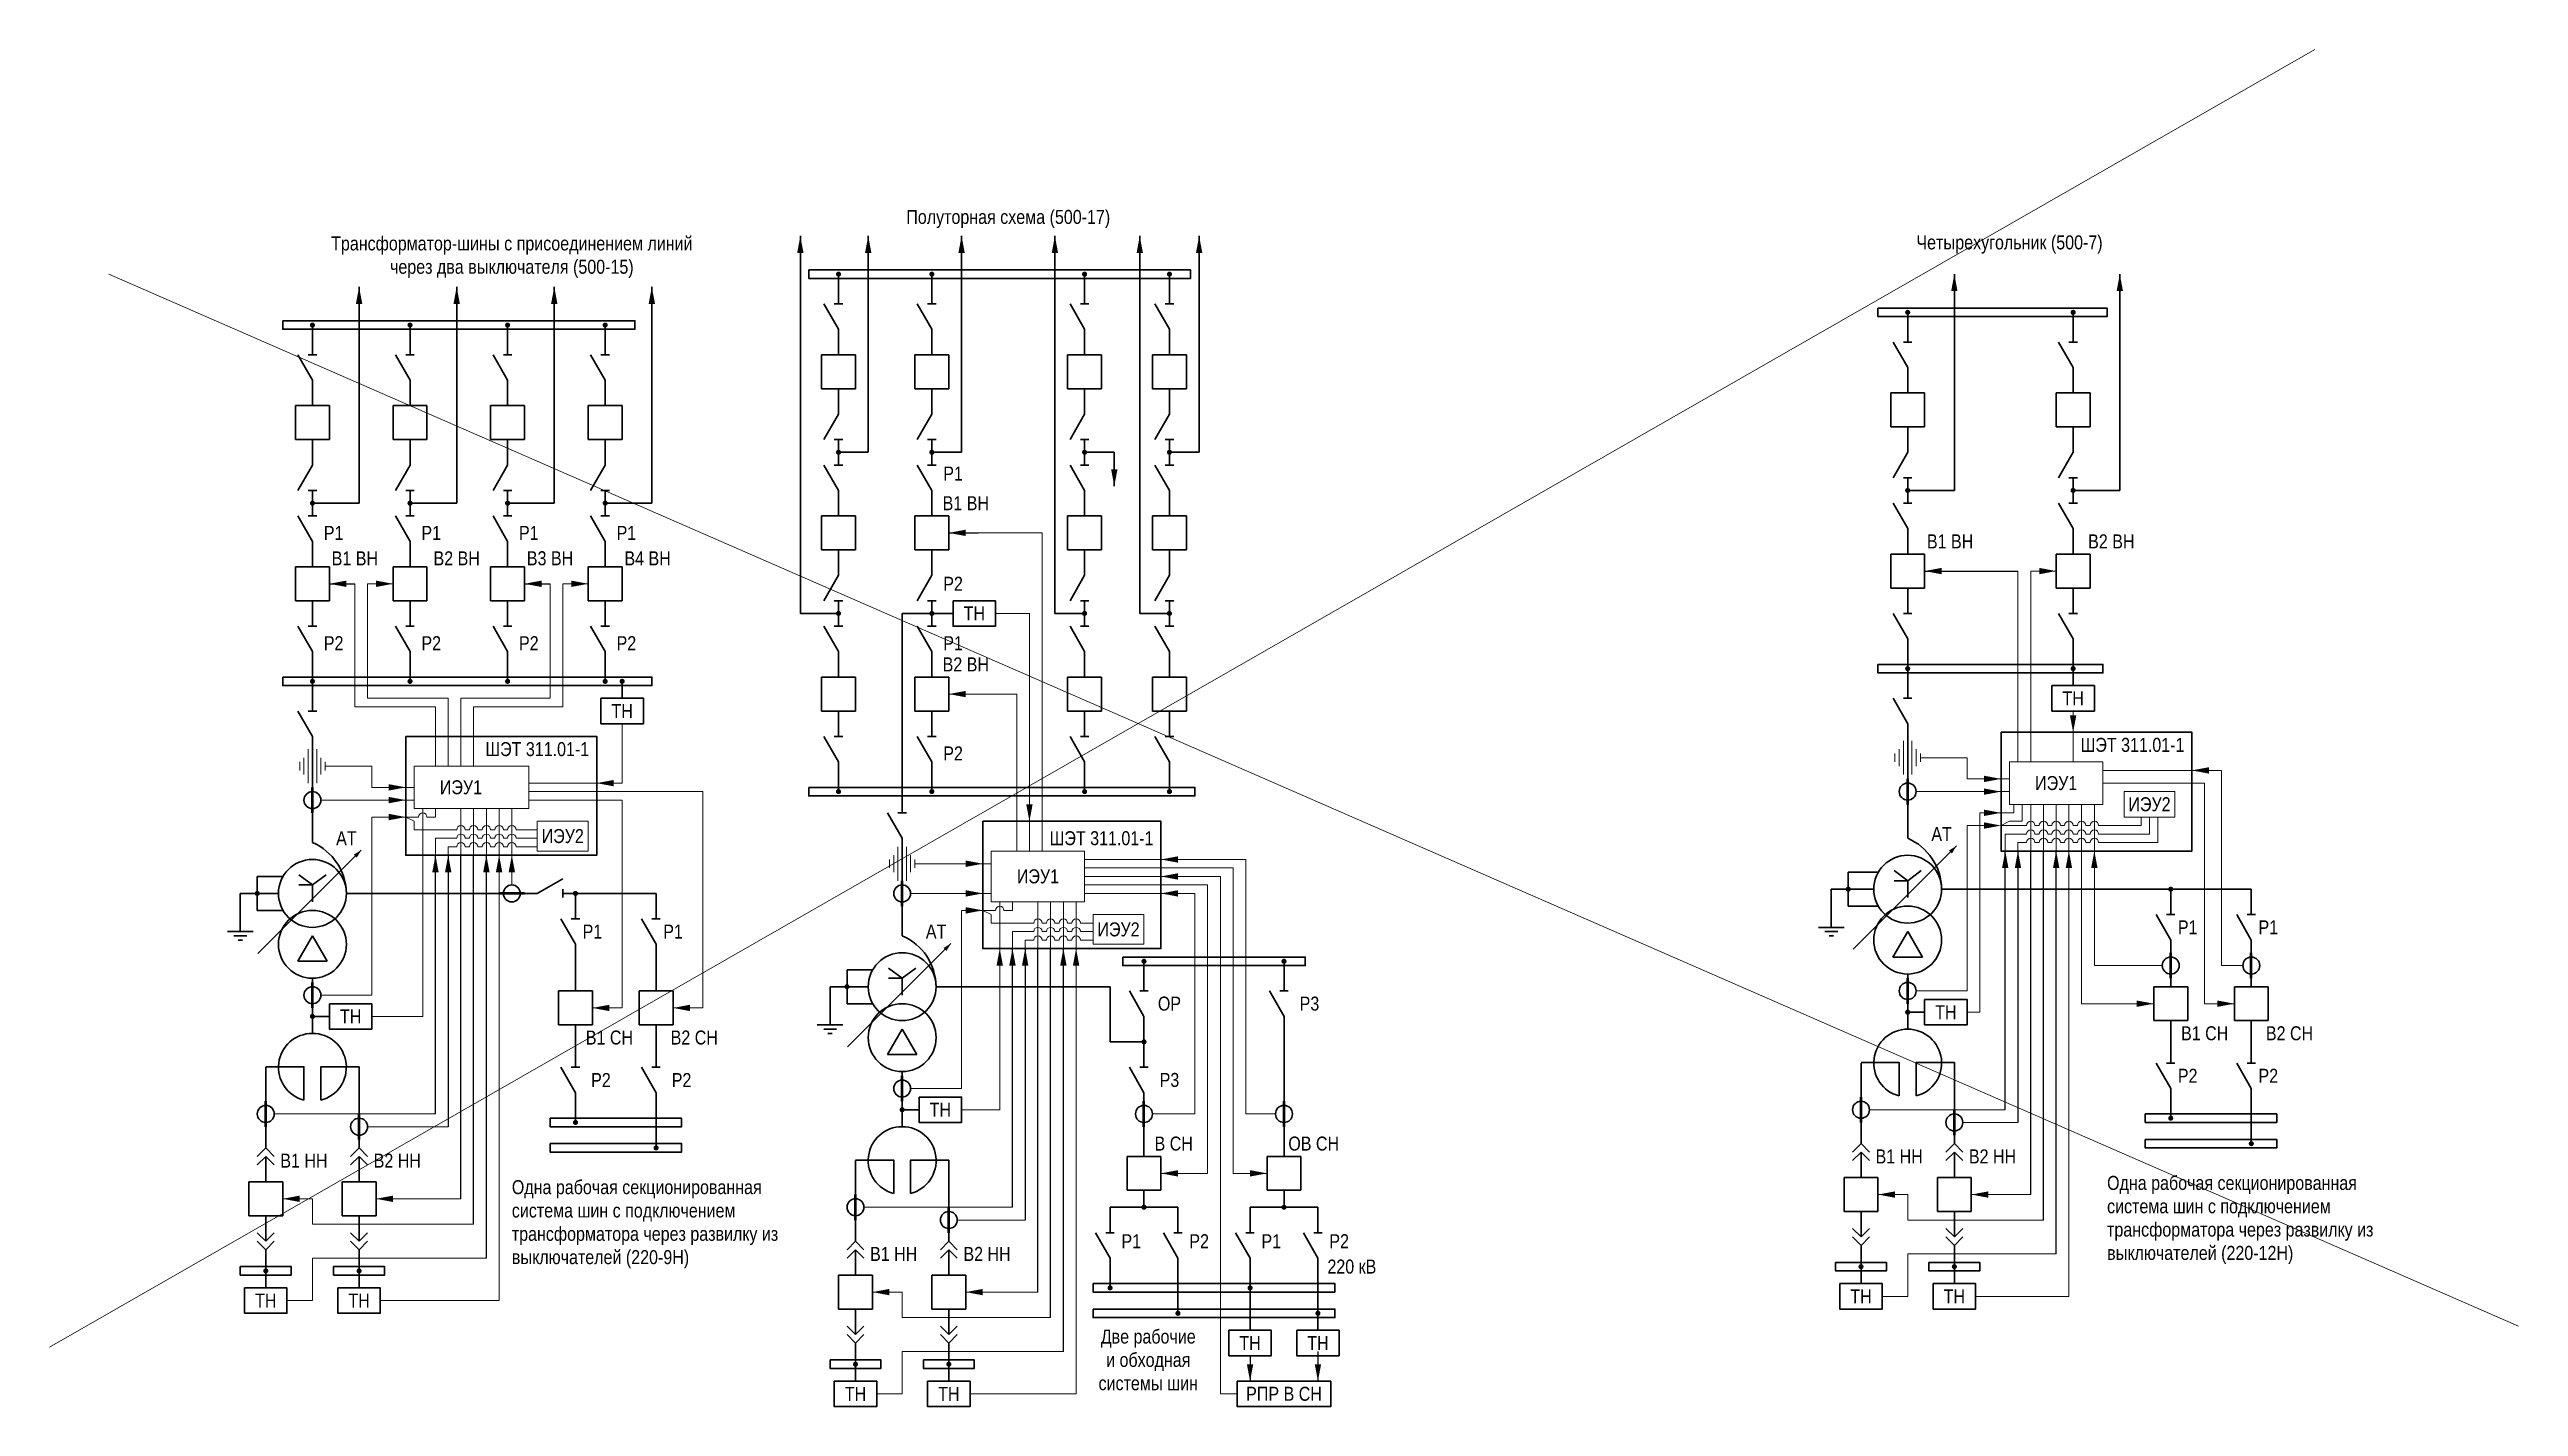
# Model space of a CAD drawing. Header units: millimetres. Extents: x 5769 to 10700, y 4225 to 6895.
# Drawn here: x 9221 to 9803, y 5566 to 5886 of the extents above; entities that cross this region are included whole.
import ezdxf
from ezdxf.enums import TextEntityAlignment as Align

# ---------------------------------------------------------------- set-up
doc = ezdxf.new("R2010")
doc.units = ezdxf.units.MM
doc.layers.add('Основная', color=7, linetype='Continuous', lineweight=30)
doc.layers.add('Тонкая', color=7, linetype='Continuous', lineweight=13)
doc.styles.add('Narrow', font='ARIALN.TTF')
doc.styles.add('Вывод', font='tahoma.ttf', dxfattribs={"height": 2.5})
doc.styles.add('Компонент', font='ARIALN.TTF', dxfattribs={"height": 3.5})

msp = doc.modelspace()

# ---------------------------------------------------------------- texts
at = {"layer": 'Основная', "char_height": 3.3, "style": 'Narrow'}
for s, insert, width, attachment_point in [('\\pt9.9;Полуторная схема (500-17)', (9447, 5846), 91.869, 5), ('\\pt9.9;Трансформатор-шины с присоединением линий через два выключателя (500-15)', (9330, 5837), 91.869, 5), ('\\pt9.9;Четырехугольник (500-7)', (9683, 5840), 91.869, 5), ('\\pi-9.9,l9.9,t9.9;Р1', (9434, 5786), 10, 5), ('\\pi-9.9,l9.9,t9.9;В1 ВН', (9437, 5779), 21.8485, 5), ('\\pi-9.9,l9.9,t9.9;Р1', (9288, 5772), 10, 5), ('\\pi-9.9,l9.9,t9.9;Р1', (9311, 5772), 10, 5), ('\\pi-9.9,l9.9,t9.9;Р1', (9334, 5772), 10, 5), ('\\pi-9.9,l9.9,t9.9;Р1', (9357, 5772), 10, 5), ('\\pi-9.9,l9.9,t9.9;В1 ВН', (9293, 5766), 21.8485, 5), ('\\pi-9.9,l9.9,t9.9;В2 ВН', (9317, 5766), 21.8485, 5), ('\\pi-9.9,l9.9,t9.9;В3 ВН', (9339, 5766), 21.8485, 5), ('\\pi-9.9,l9.9,t9.9;В4 ВН', (9362, 5766), 21.8485, 5), ('\\pi-9.9,l9.9,t9.9;В1 ВН', (9669, 5770), 21.8485, 5), ('\\pi-9.9,l9.9,t9.9;В2 ВН', (9707, 5770), 21.8485, 5), ('\\pi-9.9,l9.9,t9.9;Р2', (9434, 5760), 10, 5), ('ТН', (9439, 5753), 10, 5), ('\\pi-9.9,l9.9,t9.9;Р2', (9288, 5746), 10, 5), ('\\pi-9.9,l9.9,t9.9;Р2', (9311, 5746), 10, 5), ('\\pi-9.9,l9.9,t9.9;Р2', (9334, 5746), 10, 5), ('\\pi-9.9,l9.9,t9.9;Р2', (9357, 5746), 10, 5), ('\\pi-9.9,l9.9,t9.9;Р1', (9434, 5746), 10, 5), ('\\pi-9.9,l9.9,t9.9;В2 ВН', (9437, 5741), 21.8485, 5), ('ТН', (9698, 5733), 10, 5), ('ТН', (9356, 5730), 10, 5), ('ШЭТ 311.01-1', (9336, 5721), 29.7796, 5), ('\\pi-9.9,l9.9,t9.9;Р2', (9434, 5720), 10, 5), ('ШЭТ 311.01-1', (9712, 5722), 29.7796, 5), ('ИЭУ1', (9318, 5712), 22, 5), ('ИЭУ1', (9694, 5713), 22, 5), ('ИЭУ2', (9716, 5708), 12, 5), ('\\pi-9.9,l9.9,t9.9;AT', (9291, 5700), 10, 5), ('ИЭУ2', (9342, 5700.5), 12, 5), ('ШЭТ 311.01-1', (9469, 5700), 29.7796, 5), ('\\pi-9.9,l9.9,t9.9;AT', (9667, 5701), 10, 5), ('ИЭУ1', (9454, 5691), 22, 5), ('\\pi-9.9,l9.9,t9.9;Р1', (9725, 5679), 10, 5), ('\\pi-9.9,l9.9,t9.9;Р1', (9744, 5679), 10, 5), ('\\pi-9.9,l9.9,t9.9;Р1', (9349, 5678), 10, 5), ('\\pi-9.9,l9.9,t9.9;Р1', (9368, 5678), 10, 5), ('\\pi-9.9,l9.9,t9.9;AT', (9430, 5678), 10, 5), ('ИЭУ2', (9473, 5678.5), 12, 5), ('ТН', (9292, 5658), 10, 5), ('\\pi-9.9,l9.9,t9.9;ОР', (9485, 5661), 10, 5), ('\\pi-9.9,l9.9,t9.9;Р3', (9518, 5661), 10, 5), ('ТН', (9668, 5659), 10, 5), ('\\pi-9.9,l9.9,t9.9;В1 СН', (9353, 5653), 21.8485, 5), ('\\pi-9.9,l9.9,t9.9;В2 СН', (9373, 5653), 21.8485, 5), ('\\pi-9.9,l9.9,t9.9;В1 СН', (9729, 5654), 21.8485, 5), ('\\pi-9.9,l9.9,t9.9;В2 СН', (9749, 5654), 21.8485, 5), ('\\pi-9.9,l9.9,t9.9;Р2', (9725, 5644), 10, 5), ('\\pi-9.9,l9.9,t9.9;Р2', (9744, 5644), 10, 5), ('\\pi-9.9,l9.9,t9.9;Р2', (9351, 5643), 10, 5), ('\\pi-9.9,l9.9,t9.9;Р2', (9370, 5643), 10, 5), ('\\pi-9.9,l9.9,t9.9;Р3', (9485, 5643), 10, 5), ('ТН', (9431, 5636), 10, 5), ('\\pi-9.9,l9.9,t9.9;В СН', (9486, 5628), 10, 5), ('\\pi-9.9,l9.9,t9.9;ОВ СН', (9519, 5628), 18.4694, 5), ('\\pi-9.9,l9.9,t9.9;В1 НН', (9281, 5624), 21.8485, 5), ('\\pi-9.9,l9.9,t9.9;В2 НН', (9303, 5624), 21.8485, 5), ('\\pi-9.9,l9.9,t9.9;В1 НН', (9657, 5625), 21.8485, 5), ('\\pi-9.9,l9.9,t9.9;В2 НН', (9679, 5625), 21.8485, 5), ('\\pt9.9;Одна рабочая секционированная система шин с подключением трансформатора через развилку из выключателей (220-9Н)', (9330, 5609), 72.5506, 4), ('\\pt9.9;Одна рабочая секционированная система шин с подключением трансформатора через развилку из выключателей (220-12Н)', (9706, 5610), 72.5506, 4), ('\\pi-9.9,l9.9,t9.9;Р1', (9476, 5605), 10, 5), ('\\pi-9.9,l9.9,t9.9;Р2', (9492, 5605), 10, 5), ('\\pi-9.9,l9.9,t9.9;Р1', (9509, 5605), 10, 5), ('\\pi-9.9,l9.9,t9.9;Р2', (9525, 5605), 10, 5), ('\\pi-9.9,l9.9,t9.9;В1 НН', (9420, 5602), 21.8485, 5), ('\\pi-9.9,l9.9,t9.9;В2 НН', (9442, 5602), 21.8485, 5), ('\\pi-9.9,l9.9,t9.9;220 кВ', (9528, 5599), 53.3807, 5), ('ТН', (9648, 5592), 10, 5), ('ТН', (9670, 5592), 10, 5), ('ТН', (9272, 5591), 10, 5), ('ТН', (9294, 5591), 10, 5), ('\\pt9.9;Две рабочие и обходная системы шин', (9480, 5577), 24.3861, 5), ('ТН', (9504, 5581), 10, 5), ('ТН', (9520, 5581), 10, 5), ('ТН', (9411, 5569), 10, 5), ('ТН', (9433, 5569), 10, 5), ('\\pt9.9;РПР В СН', (9512, 5569), 36.6659, 5)]:
    msp.add_mtext(s, dxfattribs=dict(at, insert=insert, width=width, attachment_point=attachment_point))

# ---------------------------------------------------------------- blocks, each defined once
blk = doc.blocks.new('*U32')
at = {"color": 0}
blk.add_line((0, 0), (6, 3.43), dxfattribs=at)
blk = doc.blocks.new('*U23')
at = {"color": 0}
blk.add_line((0, -1), (0, 1), dxfattribs=at)
blk = doc.blocks.new('*U21')
at = {"color": 0}
for p, q in [((0, 3), (0, 9)), ((0, -9), (0, -3))]:
    blk.add_line(p, q, dxfattribs=at)
at = {"color": 0, "ltscale": 0.25, "rotation": 89.99999999999999}
for name, p in [('*U32', (0, -3)), ('*U23', (0, 3))]:
    blk.add_blockref(name, p, dxfattribs=at)
at = {"layer": 'Основная'}
for tag, height, style, p in [('В1', 2.5, 'Вывод', (2, 7)), ('ОУ', 3.5, 'Компонент', (-12, 0)), ('В2', 2.5, 'Вывод', (2, -7))]:
    blk.add_attdef(tag, text='', height=height, dxfattribs=dict(at, style=style)).set_placement(p, align=Align.MIDDLE_CENTER)
blk = doc.blocks.new('*U29')
at = {"color": 0}
for p, q in [((0, 0), (-8, 0)), ((-8, -8), (-8, 0)), ((0, -8), (0, 0)), ((0, -8), (-8, -8))]:
    blk.add_line(p, q, dxfattribs=at)
at = {"layer": 'Основная', "style": 'Компонент'}
blk.add_attdef('ОУ', text='', height=3.5, dxfattribs=at).set_placement((-15, -3), align=Align.MIDDLE_CENTER)
blk = doc.blocks.new('*U35')
at = {"color": 0}
for p, q in [((0, 9), (0, 3)), ((0, -3), (0, -9))]:
    blk.add_line(p, q, dxfattribs=at)
at = {"color": 0, "ltscale": 0.25, "xscale": -1, "rotation": 90}
for name, p in [('*U32', (0, 3)), ('*U23', (0, -3))]:
    blk.add_blockref(name, p, dxfattribs=at)
at = {"layer": 'Основная'}
for tag, height, style, p in [('В2', 2.5, 'Вывод', (2, 7)), ('ОУ', 3.5, 'Компонент', (-12, 0)), ('В1', 2.5, 'Вывод', (2, -7))]:
    blk.add_attdef(tag, text='', height=height, dxfattribs=dict(at, style=style)).set_placement(p, align=Align.MIDDLE_CENTER)
blk = doc.blocks.new('*U41')
at = {"ltscale": 0.25}
blk.add_circle((0, 0), 2, dxfattribs=at)
at = {"layer": 'Основная', "color": 0, "lineweight": 50}
blk.add_line((0, -3), (0, 3), dxfattribs=at)
at = {"layer": 'Основная', "style": 'Компонент'}
blk.add_attdef('ОУ', text='', height=3.5, dxfattribs=at).set_placement((-6, 0), align=Align.MIDDLE_CENTER)
blk = doc.blocks.new('*U14')
at = {"ltscale": 0.25}
for p, q in [((-3.46, -4), (0, 2)), ((0, 2), (3.46, -4)), ((-3.46, -4), (3.46, -4))]:
    blk.add_line(p, q, dxfattribs=at)
blk.add_circle((0, 0), 8, dxfattribs=at)
at = {"layer": 'Основная', "style": 'Компонент'}
blk.add_attdef('ОУ', text='', height=3.5, dxfattribs=at).set_placement((17, 0), align=Align.MIDDLE_CENTER)
blk = doc.blocks.new('*U15')
at = {"ltscale": 0.25}
for p, q in [((0, 0), (-20, 0)), ((14.44, 0), (0, 0))]:
    blk.add_line(p, q, dxfattribs=at)
blk.add_lwpolyline([(-18, 0, 1, 0, 0), (-20, 0, 0, 0, 0)], format="xyseb", dxfattribs=at)
at = {"layer": 'Основная', "style": 'Вывод'}
blk.add_attdef('ОС', text='', height=2.5, dxfattribs=at).set_placement((3, 2), align=Align.MIDDLE_CENTER)
blk = doc.blocks.new('*U68')
at = {"ltscale": 0.25}
for q in [(-3.2, 4.4), (3.2, 4.4), (0, -2), (3.21, 2)]:
    blk.add_line((0, 2), q, dxfattribs=at)
blk.add_circle((0, 0), 8, dxfattribs=at)
blk.add_arc((5.23, -0.15), 13.23, 113.28026, 179.33961, dxfattribs=at)
at = {"layer": 'Основная', "style": 'Компонент'}
blk.add_attdef('ОУ', text='', height=3.5, dxfattribs=at).set_placement((-17, 0), align=Align.MIDDLE_CENTER)
blk = doc.blocks.new('*U50')
at = {"color": 0}
for p, q in [((-3, 0), (3, 0)), ((0, 3), (0, 0)), ((-1.5, -1), (1.5, -1)), ((-0.5, -2), (0.5, -2))]:
    blk.add_line(p, q, dxfattribs=at)
blk = doc.blocks.new('*U72')
at = {"layer": 'Основная', "ltscale": 0.25}
for p, q in [((2, 2), (0, 0)), ((0, 0), (2, -2))]:
    blk.add_line(p, q, dxfattribs=at)
blk = doc.blocks.new('*U40')
at = {"color": 0}
for p, q in [((0, 6), (0, 2)), ((0, 0), (0, -6))]:
    blk.add_line(p, q, dxfattribs=at)
at = {"color": 0, "ltscale": 0.25, "xscale": -1, "rotation": 90}
for p in [(0, 2), (0, 0)]:
    blk.add_blockref('*U72', p, dxfattribs=at)
at = {"layer": 'Основная'}
for tag, height, style, p in [('ОУ2', 3.5, 'Компонент', (-5, 6)), ('В2', 2.5, 'Вывод', (3, 6)), ('ОУ1', 3.5, 'Компонент', (-5, -6)), ('В1', 2.5, 'Вывод', (3, -6))]:
    blk.add_attdef(tag, text='', height=height, dxfattribs=dict(at, style=style)).set_placement(p, align=Align.MIDDLE_CENTER)
blk = doc.blocks.new('*U42')
at = {"color": 0}
for p, q in [((0, 0), (0, 6)), ((0, -6), (0, -2))]:
    blk.add_line(p, q, dxfattribs=at)
at = {"color": 0, "ltscale": 0.25, "rotation": 89.99999999999999}
for p in [(0, 0), (0, -2)]:
    blk.add_blockref('*U72', p, dxfattribs=at)
at = {"layer": 'Основная'}
for tag, height, style, p in [('ОУ1', 3.5, 'Компонент', (-5, 6)), ('В1', 2.5, 'Вывод', (3, 6)), ('ОУ2', 3.5, 'Компонент', (-5, -6)), ('В2', 2.5, 'Вывод', (3, -6))]:
    blk.add_attdef(tag, text='', height=height, dxfattribs=dict(at, style=style)).set_placement(p, align=Align.MIDDLE_CENTER)
blk = doc.blocks.new('*U69')
at = {"color": 0}
for p, q in [((0, 3), (0, 9)), ((0, -9), (0, -3))]:
    blk.add_line(p, q, dxfattribs=at)
at = {"color": 0, "ltscale": 0.25, "rotation": 89.99999999999999}
for name, p in [('*U32', (0, -3)), ('*U23', (0, 3))]:
    blk.add_blockref(name, p, dxfattribs=at)
at = {"layer": 'Основная'}
for tag, height, style, p in [('В1', 2.5, 'Вывод', (2, 7)), ('ОУ', 3.5, 'Компонент', (-13, -1)), ('В2', 2.5, 'Вывод', (2, -7))]:
    blk.add_attdef(tag, text='', height=height, dxfattribs=dict(at, style=style)).set_placement(p, align=Align.MIDDLE_CENTER)
blk = doc.blocks.new('*U51')
at = {"ltscale": 0.25}
blk.add_circle((0, 0), 2, dxfattribs=at)
at = {"layer": 'Основная', "color": 0, "lineweight": 50}
blk.add_line((3, 0), (-3, 0), dxfattribs=at)
at = {"layer": 'Основная', "style": 'Компонент'}
blk.add_attdef('ОУ', text='', height=3.5, dxfattribs=at).set_placement((0, -6), align=Align.MIDDLE_CENTER)

# ---------------------------------------------------------------- linework, layer by layer
for p, q in [((9433, 5772), (9440, 5772)), ((9663, 5763), (9685, 5763)), ((9287, 5760), (9293, 5760)), ((9333, 5760), (9339, 5760)), ((9312, 5635), (9312, 5696)), ((9315, 5696), (9315, 5632)), ((9318, 5615), (9318, 5696)), ((9321, 5609), (9321, 5696)), ((9324, 5601), (9324, 5696)), ((9682, 5636), (9682, 5697)), ((9685, 5697), (9685, 5633)), ((9688, 5616), (9688, 5697)), ((9691, 5610), (9691, 5697)), ((9694, 5602), (9694, 5697)), ((9448, 5613), (9448, 5674)), ((9451, 5674), (9451, 5610)), ((9454, 5593), (9454, 5674)), ((9457, 5587), (9457, 5674)), ((9460, 5579), (9460, 5674)), ((9504, 5578), (9504, 5573)), ((9504, 5577), (9504, 5572)), ((9520, 5579), (9520, 5572))]:
    msp.add_line(p, q)
at = {"layer": 'Основная'}
for p, q in [((9398, 5753), (9398, 5842)), ((9414, 5791), (9414, 5842)), ((9436, 5791), (9436, 5842)), ((9458, 5753), (9458, 5842)), ((9478, 5753), (9478, 5842)), ((9492, 5791), (9492, 5842)), ((9407, 5832), (9407, 5833)), ((9429, 5832), (9429, 5833)), ((9465, 5832), (9465, 5833)), ((9485, 5832), (9485, 5833)), ((9670, 5782), (9670, 5833)), ((9709, 5782), (9709, 5833)), ((9294, 5779), (9294, 5830)), ((9317, 5779), (9317, 5830)), ((9340, 5779), (9340, 5830)), ((9363, 5779), (9363, 5830)), ((9283, 5820), (9283, 5821)), ((9306, 5820), (9306, 5821)), ((9329, 5820), (9329, 5821)), ((9352, 5820), (9352, 5821)), ((9407, 5820), (9407, 5817)), ((9429, 5820), (9429, 5817)), ((9465, 5820), (9465, 5817)), ((9485, 5820), (9485, 5817)), ((9659, 5823), (9659, 5824)), ((9698, 5823), (9698, 5824)), ((9659, 5811), (9659, 5808)), ((9698, 5811), (9698, 5808)), ((9283, 5808), (9283, 5805)), ((9306, 5808), (9306, 5805)), ((9329, 5808), (9329, 5805)), ((9352, 5808), (9352, 5805)), ((9407, 5791), (9414, 5791)), ((9429, 5791), (9436, 5791)), ((9465, 5791), (9472, 5791)), ((9472, 5791), (9472, 5783)), ((9485, 5791), (9492, 5791)), ((9407, 5782), (9407, 5779)), ((9429, 5782), (9429, 5779)), ((9465, 5782), (9465, 5779)), ((9485, 5782), (9485, 5779)), ((9659, 5782), (9670, 5782)), ((9698, 5782), (9709, 5782)), ((9283, 5779), (9294, 5779)), ((9306, 5779), (9317, 5779)), ((9329, 5779), (9340, 5779)), ((9352, 5779), (9363, 5779)), ((9659, 5753), (9659, 5757)), ((9698, 5753), (9698, 5757)), ((9283, 5750), (9283, 5754)), ((9306, 5750), (9306, 5754)), ((9329, 5750), (9329, 5754)), ((9352, 5750), (9352, 5754)), ((9407, 5753), (9398, 5753)), ((9422, 5753), (9422, 5710)), ((9422, 5753), (9429, 5753)), ((9434, 5753), (9429, 5753)), ((9465, 5753), (9458, 5753)), ((9485, 5753), (9478, 5753)), ((9659, 5739), (9659, 5741)), ((9659, 5739), (9659, 5733)), ((9659, 5739), (9659, 5733)), ((9698, 5741), (9698, 5740)), ((9698, 5739), (9698, 5740)), ((9698, 5739), (9698, 5736)), ((9283, 5736), (9283, 5738)), ((9283, 5736), (9283, 5730)), ((9306, 5738), (9306, 5737)), ((9329, 5738), (9329, 5737)), ((9352, 5738), (9352, 5737)), ((9356, 5736), (9356, 5737)), ((9356, 5736), (9356, 5733)), ((9407, 5724), (9407, 5728)), ((9429, 5724), (9429, 5728)), ((9465, 5724), (9465, 5728)), ((9485, 5724), (9485, 5728)), ((9659, 5727), (9659, 5701)), ((9283, 5718), (9283, 5703)), ((9659, 5719), (9659, 5704)), ((9407, 5712), (9407, 5711)), ((9422, 5710), (9422, 5706)), ((9429, 5712), (9429, 5711)), ((9465, 5712), (9465, 5711)), ((9485, 5712), (9485, 5711)), ((9659, 5704), (9659, 5700)), ((9283, 5703), (9283, 5699)), ((9422, 5700), (9422, 5681)), ((9364, 5687), (9345, 5687)), ((9740, 5688), (9721, 5688)), ((9422, 5681), (9422, 5677)), ((9721, 5675), (9721, 5665)), ((9740, 5675), (9740, 5665)), ((9345, 5674), (9345, 5664)), ((9364, 5674), (9364, 5664)), ((9479, 5670), (9479, 5671)), ((9512, 5670), (9512, 5671)), ((9283, 5667), (9283, 5654)), ((9471, 5665), (9471, 5652)), ((9659, 5668), (9659, 5655)), ((9287, 5658), (9283, 5658)), ((9663, 5659), (9659, 5659)), ((9345, 5652), (9345, 5656)), ((9364, 5652), (9364, 5656)), ((9479, 5652), (9471, 5652)), ((9512, 5652), (9512, 5634)), ((9721, 5653), (9721, 5657)), ((9740, 5653), (9740, 5657)), ((9272, 5646), (9272, 5633)), ((9648, 5647), (9648, 5634)), ((9272, 5630.5), (9272, 5643)), ((9422, 5645), (9422, 5632)), ((9648, 5631.5), (9648, 5644)), ((9345, 5634), (9345, 5633)), ((9364, 5628), (9364, 5634)), ((9426, 5636), (9422, 5636)), ((9479, 5634), (9479, 5625)), ((9512, 5634), (9512, 5625)), ((9721, 5635), (9721, 5634)), ((9740, 5629), (9740, 5635)), ((9364, 5628), (9364, 5627)), ((9740, 5629), (9740, 5628)), ((9411, 5624), (9411, 5611)), ((9411, 5608.5), (9411, 5621)), ((9479, 5617), (9479, 5613)), ((9512, 5617), (9512, 5613)), ((9471, 5613), (9479, 5613)), ((9479, 5613), (9487, 5613)), ((9504, 5613), (9512, 5613)), ((9512, 5613), (9520, 5613)), ((9272, 5597), (9272, 5599)), ((9294, 5597), (9294, 5599)), ((9648, 5600), (9648, 5598)), ((9670, 5600), (9670, 5598)), ((9272, 5594), (9272, 5597)), ((9294, 5594), (9294, 5597)), ((9471, 5595), (9471, 5594)), ((9487, 5595), (9487, 5589)), ((9504, 5595), (9504, 5594)), ((9504, 5587), (9504, 5594)), ((9520, 5595), (9520, 5589)), ((9648, 5595), (9648, 5598)), ((9670, 5595), (9670, 5598)), ((9487, 5589), (9487, 5588)), ((9520, 5589), (9520, 5588)), ((9520, 5588), (9520, 5584)), ((9504, 5587), (9504, 5584)), ((9411, 5577), (9411, 5575)), ((9433, 5577), (9433, 5575)), ((9411, 5572), (9411, 5575)), ((9433, 5572), (9433, 5575))]:
    msp.add_line(p, q, dxfattribs=at)
for points in [[(9400, 5834), (9490, 5834), (9490, 5832), (9400, 5832)], [(9276, 5822), (9359, 5822), (9359, 5820), (9276, 5820)], [(9652, 5825), (9706, 5825), (9706, 5823), (9652, 5823)], [(9434, 5756), (9444, 5756), (9444, 5750), (9434, 5750)], [(9652, 5741), (9705, 5741), (9705, 5739), (9652, 5739)], [(9276, 5738), (9363, 5738), (9363, 5736), (9276, 5736)], [(9351, 5733), (9361, 5733), (9361, 5727), (9351, 5727)], [(9693, 5736), (9703, 5736), (9703, 5730), (9693, 5730)], [(9305, 5724), (9350, 5724), (9350, 5696), (9305, 5696)], [(9681, 5725), (9726, 5725), (9726, 5697), (9681, 5697)], [(9400, 5712), (9491, 5712), (9491, 5710), (9400, 5710)], [(9441, 5704), (9483, 5704), (9483, 5674), (9441, 5674)], [(9474, 5672), (9517, 5672), (9517, 5670), (9474, 5670)], [(9287, 5661), (9297, 5661), (9297, 5655), (9287, 5655)], [(9663, 5662), (9673, 5662), (9673, 5656), (9663, 5656)], [(9339, 5634), (9370, 5634), (9370, 5632), (9339, 5632)], [(9426, 5639), (9436, 5639), (9436, 5633), (9426, 5633)], [(9715, 5635), (9746, 5635), (9746, 5633), (9715, 5633)], [(9339, 5628), (9370, 5628), (9370, 5626), (9339, 5626)], [(9715, 5629), (9746, 5629), (9746, 5627), (9715, 5627)], [(9266, 5599), (9278, 5599), (9278, 5597), (9266, 5597)], [(9288, 5599), (9300, 5599), (9300, 5597), (9288, 5597)], [(9642, 5600), (9654, 5600), (9654, 5598), (9642, 5598)], [(9664, 5600), (9676, 5600), (9676, 5598), (9664, 5598)], [(9267, 5594), (9277, 5594), (9277, 5588), (9267, 5588)], [(9289, 5594), (9299, 5594), (9299, 5588), (9289, 5588)], [(9467, 5595), (9524, 5595), (9524, 5593), (9467, 5593)], [(9643, 5595), (9653, 5595), (9653, 5589), (9643, 5589)], [(9665, 5595), (9675, 5595), (9675, 5589), (9665, 5589)], [(9467, 5589), (9524, 5589), (9524, 5587), (9467, 5587)], [(9499, 5584), (9509, 5584), (9509, 5578), (9499, 5578)], [(9515, 5584), (9525, 5584), (9525, 5578), (9515, 5578)], [(9405, 5577), (9417, 5577), (9417, 5575), (9405, 5575)], [(9427, 5577), (9439, 5577), (9439, 5575), (9427, 5575)], [(9406, 5572), (9416, 5572), (9416, 5566), (9406, 5566)], [(9428, 5572), (9438, 5572), (9438, 5566), (9428, 5566)], [(9501, 5572), (9523, 5572), (9523, 5566), (9501, 5566)]]:
    msp.add_lwpolyline(points, close=True, dxfattribs=at)
at = {"layer": 'Основная', "ltscale": 0.25, "const_width": 0.6}
for points in [[(9406.7, 5833, 1), (9407.3, 5833, 1)], [(9428.7, 5833, 1), (9429.3, 5833, 1)], [(9464.7, 5833, 1), (9465.3, 5833, 1)], [(9484.7, 5833, 1), (9485.3, 5833, 1)], [(9282.7, 5821, 1), (9283.3, 5821, 1)], [(9305.7, 5821, 1), (9306.3, 5821, 1)], [(9328.7, 5821, 1), (9329.3, 5821, 1)], [(9351.7, 5821, 1), (9352.3, 5821, 1)], [(9658.7, 5824, 1), (9659.3, 5824, 1)], [(9697.7, 5824, 1), (9698.3, 5824, 1)], [(9407.3, 5791.01, 1), (9406.7, 5791.01, 1)], [(9429.3, 5791.01, 1), (9428.7, 5791.01, 1)], [(9465.3, 5791.01, 1), (9464.7, 5791.01, 1)], [(9485.3, 5791.01, 1), (9484.7, 5791.01, 1)], [(9283.3, 5779.01, 1), (9282.7, 5779.01, 1)], [(9306.3, 5779.01, 1), (9305.7, 5779.01, 1)], [(9329.3, 5779.01, 1), (9328.7, 5779.01, 1)], [(9352.3, 5779.01, 1), (9351.7, 5779.01, 1)], [(9659.3, 5782.01, 1), (9658.7, 5782.01, 1)], [(9698.3, 5782.01, 1), (9697.7, 5782.01, 1)], [(9407.3, 5753.01, 1), (9406.7, 5753.01, 1)], [(9429.3, 5753.01, 1), (9428.7, 5753.01, 1)], [(9465.3, 5753.01, 1), (9464.7, 5753.01, 1)], [(9485.3, 5753.01, 1), (9484.7, 5753.01, 1)], [(9658.7, 5740, 1), (9659.3, 5740, 1)], [(9697.7, 5740, 1), (9698.3, 5740, 1)], [(9282.7, 5737, 1), (9283.3, 5737, 1)], [(9305.7, 5737, 1), (9306.3, 5737, 1)], [(9328.7, 5737, 1), (9329.3, 5737, 1)], [(9351.7, 5737, 1), (9352.3, 5737, 1)], [(9355.7, 5737, 1), (9356.3, 5737, 1)], [(9406.7, 5711, 1), (9407.3, 5711, 1)], [(9428.7, 5711, 1), (9429.3, 5711, 1)], [(9464.7, 5711, 1), (9465.3, 5711, 1)], [(9484.7, 5711, 1), (9485.3, 5711, 1)], [(9269.7, 5687, 1), (9270.3, 5687, 1)], [(9344.7, 5687, 1), (9345.3, 5687, 1)], [(9644.7, 5688, 1), (9645.3, 5688, 1)], [(9720.7, 5688, 1), (9721.3, 5688, 1)], [(9478.7, 5671, 1), (9479.3, 5671, 1)], [(9511.7, 5671, 1), (9512.3, 5671, 1)], [(9408.7, 5665, 1), (9409.3, 5665, 1)], [(9282.7, 5658, 1), (9283.3, 5658, 1)], [(9658.7, 5659, 1), (9659.3, 5659, 1)], [(9479.3, 5652.01, 1), (9478.7, 5652.01, 1)], [(9421.7, 5636, 1), (9422.3, 5636, 1)], [(9720.7, 5634, 1), (9721.3, 5634, 1)], [(9344.7, 5633, 1), (9345.3, 5633, 1)], [(9739.7, 5628, 1), (9740.3, 5628, 1)], [(9363.7, 5627, 1), (9364.3, 5627, 1)], [(9479.3, 5613.01, 1), (9478.7, 5613.01, 1)], [(9512.3, 5613.01, 1), (9511.7, 5613.01, 1)], [(9647.7, 5599, 1), (9648.3, 5599, 1)], [(9669.7, 5599, 1), (9670.3, 5599, 1)], [(9271.7, 5598, 1), (9272.3, 5598, 1)], [(9293.7, 5598, 1), (9294.3, 5598, 1)], [(9470.7, 5594, 1), (9471.3, 5594, 1)], [(9503.7, 5594, 1), (9504.3, 5594, 1)], [(9486.7, 5588, 1), (9487.3, 5588, 1)], [(9519.7, 5588, 1), (9520.3, 5588, 1)], [(9410.7, 5576, 1), (9411.3, 5576, 1)], [(9432.7, 5576, 1), (9433.3, 5576, 1)]]:
    msp.add_lwpolyline(points, format="xyb", close=True, dxfattribs=at)
at = {"layer": 'Основная'}
for points in [[(9652, 5692), (9645, 5692)], [(9645, 5692), (9645, 5684)], [(9270, 5687), (9266, 5687)], [(9266, 5687), (9266, 5681)], [(9275, 5687), (9269, 5687)], [(9276, 5691), (9270, 5691)], [(9270, 5691), (9270, 5683)], [(9291, 5687), (9309, 5687)], [(9309, 5687), (9336, 5687)], [(9645, 5688), (9641, 5688)], [(9641, 5688), (9641, 5682)], [(9651, 5688), (9644, 5688)], [(9667, 5688), (9685, 5688)], [(9685, 5688), (9721, 5688)], [(9276, 5683), (9270, 5683)], [(9652, 5684), (9645, 5684)], [(9415, 5669), (9409, 5669)], [(9409, 5669), (9409, 5661)], [(9283, 5667), (9283, 5659)], [(9409, 5665), (9405, 5665)], [(9405, 5665), (9405, 5659)], [(9414, 5665), (9408, 5665)], [(9430, 5665), (9448, 5665)], [(9448, 5665), (9471, 5665)], [(9659, 5668), (9659, 5660)], [(9415, 5661), (9409, 5661)], [(9272, 5646.13), (9281, 5646.13), (9281, 5638.25)], [(9272, 5646.13), (9281, 5646.13)], [(9294, 5646.13), (9285, 5646.13), (9285, 5638.25)], [(9285, 5646.13), (9294, 5646.13)], [(9294, 5631), (9294, 5646.13)], [(9648, 5647.13), (9657, 5647.13), (9657, 5639.25)], [(9648, 5647.13), (9657, 5647.13)], [(9670, 5647.13), (9661, 5647.13), (9661, 5639.25)], [(9661, 5647.13), (9670, 5647.13)], [(9670, 5632), (9670, 5647.13)], [(9422, 5645), (9422, 5637)], [(9411, 5624.13), (9420, 5624.13), (9420, 5616.25)], [(9411, 5624.13), (9420, 5624.13)], [(9433, 5624.13), (9424, 5624.13), (9424, 5616.25)], [(9424, 5624.13), (9433, 5624.13)], [(9433, 5609), (9433, 5624.13)]]:
    msp.add_lwpolyline(points, dxfattribs=at)
at = {"layer": 'Основная', "ltscale": 0.25}
for centre in [(9283, 5646), (9659, 5647), (9422, 5624)]:
    msp.add_arc(centre, 8, 284.47752, 255.5225, dxfattribs=at)
at = {"layer": 'Тонкая'}
for p, q in [((9755, 5886), (9221, 5580)), ((9235, 5833), (9803, 5585)), ((9440, 5772), (9455, 5772)), ((9455, 5772), (9455, 5702)), ((9685, 5763), (9685, 5725)), ((9694, 5763), (9688, 5763)), ((9688, 5763), (9688, 5725)), ((9293, 5760), (9293, 5731)), ((9302, 5760), (9296, 5760)), ((9296, 5760), (9296, 5733)), ((9339, 5760), (9339, 5733)), ((9348, 5760), (9342, 5760)), ((9342, 5760), (9342, 5731)), ((9444, 5753), (9452, 5753)), ((9452, 5753), (9452, 5702)), ((9296, 5733), (9315, 5733)), ((9315, 5733), (9315, 5731)), ((9339, 5733), (9318, 5733)), ((9318, 5733), (9318, 5724)), ((9433, 5734), (9449, 5734)), ((9449, 5734), (9449, 5702)), ((9293, 5731), (9312, 5731)), ((9312, 5731), (9312, 5724)), ((9315, 5731), (9315, 5724)), ((9321, 5724), (9321, 5731)), ((9321, 5731), (9342, 5731)), ((9356, 5727), (9356, 5713)), ((9698, 5730), (9698, 5725)), ((9312, 5724), (9312, 5717)), ((9315, 5724), (9315, 5717)), ((9318, 5724), (9318, 5717)), ((9321, 5724), (9321, 5717)), ((9658, 5723), (9658, 5715)), ((9660, 5723), (9660, 5715)), ((9685, 5725), (9685, 5718)), ((9688, 5725), (9688, 5718)), ((9698, 5725), (9698, 5718)), ((9280, 5718), (9280, 5716)), ((9281, 5719), (9281, 5715)), ((9282, 5721), (9282, 5713)), ((9284, 5721), (9284, 5713)), ((9285, 5719), (9285, 5715)), ((9286, 5718), (9286, 5716)), ((9286, 5717), (9297, 5717)), ((9297, 5717), (9297, 5712)), ((9656, 5720), (9656, 5718)), ((9657, 5721), (9657, 5717)), ((9661, 5721), (9661, 5717)), ((9662, 5720), (9662, 5718)), ((9662, 5719), (9673, 5719)), ((9673, 5719), (9673, 5714)), ((9726, 5716), (9705, 5716)), ((9733, 5716), (9726, 5716)), ((9733, 5670), (9733, 5716)), ((9297, 5712), (9305, 5712)), ((9305, 5712), (9307, 5712)), ((9334, 5713), (9350, 5713)), ((9334, 5711), (9350, 5711)), ((9350, 5713), (9356, 5713)), ((9375, 5711), (9350, 5711)), ((9375, 5660), (9375, 5711)), ((9661, 5711), (9681, 5711)), ((9673, 5714), (9681, 5714)), ((9681, 5714), (9683, 5714)), ((9681, 5711), (9683, 5711)), ((9726, 5713), (9705, 5713)), ((9729, 5713), (9726, 5713)), ((9729, 5661), (9729, 5713)), ((9285, 5709), (9305, 5709)), ((9297, 5663), (9297, 5705)), ((9297, 5705), (9305, 5705)), ((9305, 5709), (9307, 5709)), ((9305, 5705), (9308, 5705)), ((9305, 5705), (9307, 5704)), ((9307, 5704), (9307, 5702)), ((9309, 5696), (9309, 5707)), ((9310, 5705), (9312, 5705)), ((9312, 5705), (9312, 5707)), ((9318, 5696), (9318, 5707)), ((9321, 5696), (9321, 5707)), ((9324, 5696), (9324, 5707)), ((9327, 5696), (9327, 5707)), ((9330, 5696), (9330, 5707)), ((9334, 5709), (9350, 5709)), ((9350, 5709), (9356, 5709)), ((9356, 5660), (9356, 5709)), ((9676, 5659), (9676, 5706)), ((9676, 5706), (9681, 5706)), ((9681, 5706), (9684, 5706)), ((9683, 5704), (9681, 5703)), ((9683, 5704), (9686, 5704)), ((9684, 5706), (9684, 5708)), ((9686, 5704), (9686, 5708)), ((9688, 5697), (9688, 5708)), ((9691, 5697), (9691, 5708)), ((9694, 5697), (9694, 5708)), ((9697, 5697), (9697, 5708)), ((9700, 5697), (9700, 5708)), ((9703, 5697), (9703, 5708)), ((9714, 5703), (9714, 5705)), ((9716, 5701), (9716, 5705)), ((9718, 5699), (9718, 5705)), ((9307, 5702), (9316, 5702)), ((9312, 5696), (9312, 5700)), ((9312, 5700), (9317, 5700)), ((9315, 5696), (9315, 5698)), ((9315, 5698), (9317, 5698)), ((9316, 5702), (9317, 5702)), ((9316, 5702), (9317, 5702)), ((9316, 5700), (9317, 5700)), ((9316, 5698), (9317, 5698)), ((9319, 5702), (9320, 5702)), ((9319, 5702), (9320, 5702)), ((9319, 5700), (9320, 5700)), ((9319, 5700), (9320, 5700)), ((9319, 5698), (9320, 5698)), ((9319, 5698), (9320, 5698)), ((9322, 5702), (9323, 5702)), ((9322, 5702), (9323, 5702)), ((9322, 5700), (9323, 5700)), ((9322, 5700), (9323, 5700)), ((9322, 5698), (9323, 5698)), ((9322, 5698), (9323, 5698)), ((9325, 5702), (9326, 5702)), ((9325, 5702), (9326, 5702)), ((9325, 5700), (9326, 5700)), ((9325, 5700), (9326, 5700)), ((9325, 5698), (9326, 5698)), ((9325, 5698), (9326, 5698)), ((9328, 5702), (9329, 5702)), ((9328, 5700), (9329, 5700)), ((9328, 5698), (9329, 5698)), ((9331, 5702), (9336, 5702)), ((9331, 5700), (9336, 5700)), ((9331, 5698), (9336, 5698)), ((9421, 5698), (9421, 5690)), ((9423, 5698), (9423, 5690)), ((9449, 5702), (9449, 5697)), ((9452, 5702), (9452, 5697)), ((9455, 5702), (9455, 5697)), ((9673, 5664), (9673, 5703)), ((9673, 5703), (9679, 5703)), ((9681, 5703), (9687, 5703)), ((9681, 5703), (9685, 5703)), ((9682, 5701), (9687, 5701)), ((9682, 5697), (9682, 5701)), ((9685, 5699), (9687, 5699)), ((9685, 5697), (9685, 5699)), ((9689, 5703), (9690, 5703)), ((9689, 5703), (9690, 5703)), ((9689, 5701), (9690, 5701)), ((9689, 5701), (9690, 5701)), ((9689, 5699), (9690, 5699)), ((9689, 5699), (9690, 5699)), ((9692, 5703), (9693, 5703)), ((9692, 5703), (9693, 5703)), ((9692, 5701), (9693, 5701)), ((9692, 5701), (9693, 5701)), ((9692, 5699), (9693, 5699)), ((9692, 5699), (9693, 5699)), ((9695, 5703), (9696, 5703)), ((9695, 5703), (9696, 5703)), ((9695, 5701), (9696, 5701)), ((9695, 5701), (9696, 5701)), ((9695, 5699), (9696, 5699)), ((9695, 5699), (9696, 5699)), ((9698, 5703), (9699, 5703)), ((9698, 5703), (9699, 5703)), ((9698, 5701), (9699, 5701)), ((9698, 5701), (9699, 5701)), ((9698, 5699), (9699, 5699)), ((9698, 5699), (9699, 5699)), ((9701, 5703), (9702, 5703)), ((9701, 5703), (9702, 5703)), ((9701, 5701), (9702, 5701)), ((9701, 5701), (9702, 5701)), ((9701, 5699), (9702, 5699)), ((9701, 5699), (9702, 5699)), ((9704, 5703), (9714, 5703)), ((9704, 5701), (9716, 5701)), ((9704, 5699), (9718, 5699)), ((9309, 5658), (9309, 5696)), ((9327, 5591), (9327, 5696)), ((9330, 5689), (9330, 5696)), ((9419, 5695), (9419, 5693)), ((9420, 5696), (9420, 5692)), ((9424, 5696), (9424, 5692)), ((9425, 5695), (9425, 5693)), ((9425, 5694), (9430, 5694)), ((9441, 5694), (9430, 5694)), ((9441, 5694), (9443, 5694)), ((9483, 5695), (9465, 5695)), ((9465, 5693), (9483, 5693)), ((9503, 5695), (9483, 5695)), ((9500, 5693), (9483, 5693)), ((9500, 5621), (9500, 5693)), ((9503, 5635), (9503, 5695)), ((9697, 5592), (9697, 5697)), ((9700, 5697), (9700, 5661)), ((9703, 5670), (9703, 5697)), ((9424, 5687), (9441, 5687)), ((9441, 5687), (9443, 5687)), ((9465, 5691), (9483, 5691)), ((9465, 5689), (9483, 5689)), ((9465, 5687), (9483, 5687)), ((9483, 5691), (9497, 5691)), ((9494, 5689), (9483, 5689)), ((9491, 5687), (9483, 5687)), ((9491, 5635), (9491, 5687)), ((9494, 5621), (9494, 5689)), ((9497, 5691), (9497, 5569)), ((9436, 5641), (9436, 5683)), ((9436, 5683), (9441, 5683)), ((9441, 5683), (9444, 5683)), ((9441, 5683), (9443, 5682)), ((9443, 5682), (9443, 5680)), ((9445, 5674), (9445, 5685)), ((9446, 5683), (9448, 5683)), ((9448, 5683), (9448, 5685)), ((9454, 5674), (9454, 5685)), ((9457, 5674), (9457, 5685)), ((9460, 5674), (9460, 5685)), ((9463, 5674), (9463, 5685)), ((9443, 5680), (9452, 5680)), ((9448, 5674), (9448, 5678)), ((9448, 5678), (9453, 5678)), ((9451, 5674), (9451, 5676)), ((9451, 5676), (9453, 5676)), ((9452, 5680), (9453, 5680)), ((9452, 5680), (9453, 5680)), ((9452, 5678), (9453, 5678)), ((9452, 5676), (9453, 5676)), ((9455, 5680), (9456, 5680)), ((9455, 5680), (9456, 5680)), ((9455, 5678), (9456, 5678)), ((9455, 5678), (9456, 5678)), ((9455, 5676), (9456, 5676)), ((9455, 5676), (9456, 5676)), ((9458, 5680), (9459, 5680)), ((9458, 5680), (9459, 5680)), ((9458, 5678), (9459, 5678)), ((9458, 5678), (9459, 5678)), ((9458, 5676), (9459, 5676)), ((9458, 5676), (9459, 5676)), ((9461, 5680), (9462, 5680)), ((9461, 5680), (9462, 5680)), ((9461, 5678), (9462, 5678)), ((9461, 5678), (9462, 5678)), ((9461, 5676), (9462, 5676)), ((9461, 5676), (9462, 5676)), ((9464, 5680), (9467, 5680)), ((9464, 5678), (9467, 5678)), ((9464, 5676), (9467, 5676)), ((9445, 5636), (9445, 5674)), ((9463, 5569), (9463, 5674)), ((9719, 5670), (9703, 5670)), ((9738, 5670), (9733, 5670)), ((9285, 5663), (9297, 5663)), ((9661, 5664), (9673, 5664)), ((9297, 5658), (9309, 5658)), ((9356, 5660), (9349, 5660)), ((9375, 5660), (9368, 5660)), ((9673, 5659), (9676, 5659)), ((9700, 5661), (9717, 5661)), ((9729, 5661), (9736, 5661)), ((9424, 5641), (9436, 5641)), ((9274, 5635), (9312, 5635)), ((9436, 5636), (9445, 5636)), ((9481, 5635), (9491, 5635)), ((9503, 5635), (9510, 5635)), ((9650, 5636), (9682, 5636)), ((9296, 5632), (9315, 5632)), ((9672, 5633), (9685, 5633)), ((9483, 5621), (9494, 5621)), ((9508, 5621), (9500, 5621)), ((9276, 5615), (9283, 5615)), ((9283, 5615), (9283, 5609)), ((9318, 5615), (9298, 5615)), ((9413, 5613), (9448, 5613)), ((9652, 5616), (9659, 5616)), ((9659, 5616), (9659, 5610)), ((9688, 5616), (9674, 5616)), ((9283, 5609), (9321, 5609)), ((9435, 5610), (9451, 5610)), ((9659, 5610), (9691, 5610)), ((9283, 5591), (9283, 5601)), ((9283, 5601), (9324, 5601)), ((9659, 5592), (9659, 5602)), ((9659, 5602), (9694, 5602)), ((9277, 5591), (9283, 5591)), ((9299, 5591), (9327, 5591)), ((9415, 5593), (9422, 5593)), ((9422, 5593), (9422, 5587)), ((9454, 5593), (9437, 5593)), ((9653, 5592), (9659, 5592)), ((9675, 5592), (9697, 5592)), ((9422, 5587), (9457, 5587)), ((9422, 5569), (9422, 5579)), ((9422, 5579), (9460, 5579)), ((9520, 5578), (9520, 5579)), ((9416, 5569), (9422, 5569)), ((9438, 5569), (9463, 5569)), ((9501, 5569), (9497, 5569))]:
    msp.add_line(p, q, dxfattribs=at)
at = {"layer": 'Тонкая', "ltscale": 0.3}
for points in [[(9398, 5842, 0, 1.5, 0), (9398, 5838, 0, 0, 0)], [(9414, 5842, 0, 1.5, 0), (9414, 5838, 0, 0, 0)], [(9436, 5842, 0, 1.5, 0), (9436, 5838, 0, 0, 0)], [(9458, 5842, 0, 1.5, 0), (9458, 5838, 0, 0, 0)], [(9478, 5842, 0, 1.5, 0), (9478, 5838, 0, 0, 0)], [(9492, 5842, 0, 1.5, 0), (9492, 5838, 0, 0, 0)], [(9670, 5833, 0, 1.5, 0), (9670, 5829, 0, 0, 0)], [(9709, 5833, 0, 1.5, 0), (9709, 5829, 0, 0, 0)], [(9294, 5830, 0, 1.5, 0), (9294, 5826, 0, 0, 0)], [(9317, 5830, 0, 1.5, 0), (9317, 5826, 0, 0, 0)], [(9340, 5830, 0, 1.5, 0), (9340, 5826, 0, 0, 0)], [(9363, 5830, 0, 1.5, 0), (9363, 5826, 0, 0, 0)], [(9472, 5783, 0, 1.5, 0), (9472, 5787, 0, 0, 0)], [(9433, 5772, 0, 1.5, 0), (9437, 5772, 0, 0, 0)], [(9663, 5763, 0, 1.5, 0), (9667, 5763, 0, 0, 0)], [(9694, 5763, 0, 1.5, 0), (9690, 5763, 0, 0, 0)], [(9287, 5760, 0, 1.5, 0), (9291, 5760, 0, 0, 0)], [(9302, 5760, 0, 1.5, 0), (9298, 5760, 0, 0, 0)], [(9333, 5760, 0, 1.5, 0), (9337, 5760, 0, 0, 0)], [(9348, 5760, 0, 1.5, 0), (9344, 5760, 0, 0, 0)], [(9433, 5734, 0, 1.5, 0), (9437, 5734, 0, 0, 0)], [(9698, 5725, 0, 1.5, 0), (9698, 5729, 0, 0, 0)], [(9726, 5716, 0, 1.5, 0), (9730, 5716, 0, 0, 0)], [(9305, 5712, 0, 1.5, 0), (9301, 5712, 0, 0, 0)], [(9305, 5709, 0, 1.5, 0), (9301, 5709, 0, 0, 0)], [(9350, 5713, 0, 1.5, 0), (9354, 5713, 0, 0, 0)], [(9681, 5714, 0, 1.5, 0), (9677, 5714, 0, 0, 0)], [(9681, 5711, 0, 1.5, 0), (9677, 5711, 0, 0, 0)], [(9305, 5705, 0, 1.5, 0), (9301, 5705, 0, 0, 0)], [(9452, 5704, 0, 1.5, 0), (9452, 5708, 0, 0, 0)], [(9681, 5706, 0, 1.5, 0), (9677, 5706, 0, 0, 0)], [(9681, 5703, 0, 1.5, 0), (9677, 5703, 0, 0, 0)], [(9312, 5696, 0, 1.5, 0), (9312, 5692, 0, 0, 0)], [(9315, 5696, 0, 1.5, 0), (9315, 5692, 0, 0, 0)], [(9324, 5696, 0, 1.5, 0), (9324, 5692, 0, 0, 0)], [(9327, 5696, 0, 1.5, 0), (9327, 5692, 0, 0, 0)], [(9330, 5696, 0, 1.5, 0), (9330, 5692, 0, 0, 0)], [(9441, 5694, 0, 1.5, 0), (9437, 5694, 0, 0, 0)], [(9483, 5695, 0, 1.5, 0), (9487, 5695, 0, 0, 0)], [(9682, 5697, 0, 1.5, 0), (9682, 5693, 0, 0, 0)], [(9685, 5697, 0, 1.5, 0), (9685, 5693, 0, 0, 0)], [(9694, 5697, 0, 1.5, 0), (9694, 5693, 0, 0, 0)], [(9697, 5697, 0, 1.5, 0), (9697, 5693, 0, 0, 0)], [(9703, 5697, 0, 1.5, 0), (9703, 5693, 0, 0, 0)], [(9441, 5687, 0, 1.5, 0), (9437, 5687, 0, 0, 0)], [(9483, 5691, 0, 1.5, 0), (9487, 5691, 0, 0, 0)], [(9483, 5687, 0, 1.5, 0), (9487, 5687, 0, 0, 0)], [(9441, 5683, 0, 1.5, 0), (9437, 5683, 0, 0, 0)], [(9445, 5674, 0, 1.5, 0), (9445, 5670, 0, 0, 0)], [(9448, 5674, 0, 1.5, 0), (9448, 5670, 0, 0, 0)], [(9451, 5674, 0, 1.5, 0), (9451, 5670, 0, 0, 0)], [(9460, 5674, 0, 1.5, 0), (9460, 5670, 0, 0, 0)], [(9463, 5674, 0, 1.5, 0), (9463, 5670, 0, 0, 0)], [(9349, 5660, 0, 1.5, 0), (9353, 5660, 0, 0, 0)], [(9368, 5660, 0, 1.5, 0), (9372, 5660, 0, 0, 0)], [(9717, 5661, 0, 1.5, 0), (9713, 5661, 0, 0, 0)], [(9736, 5661, 0, 1.5, 0), (9732, 5661, 0, 0, 0)], [(9483, 5621, 0, 1.5, 0), (9487, 5621, 0, 0, 0)], [(9508, 5621, 0, 1.5, 0), (9504, 5621, 0, 0, 0)], [(9652, 5616, 0, 1.5, 0), (9656, 5616, 0, 0, 0)], [(9674, 5616, 0, 1.5, 0), (9678, 5616, 0, 0, 0)], [(9276, 5615, 0, 1.5, 0), (9280, 5615, 0, 0, 0)], [(9298, 5615, 0, 1.5, 0), (9302, 5615, 0, 0, 0)], [(9415, 5593, 0, 1.5, 0), (9419, 5593, 0, 0, 0)], [(9437, 5593, 0, 1.5, 0), (9441, 5593, 0, 0, 0)], [(9504, 5572, 0, 1.5, 0), (9504, 5576, 0, 0, 0)], [(9520, 5572, 0, 1.5, 0), (9520, 5576, 0, 0, 0)]]:
    msp.add_lwpolyline(points, format="xyseb", dxfattribs=at)
at = {"layer": 'Тонкая'}
for points in [[(9307, 5717), (9334, 5717), (9334, 5707), (9307, 5707)], [(9683, 5718), (9705, 5718), (9705, 5708), (9683, 5708)], [(9710, 5711), (9722, 5711), (9722, 5705), (9710, 5705)], [(9336, 5704), (9348, 5704), (9348, 5697), (9336, 5697)], [(9443, 5697), (9465, 5697), (9465, 5685), (9443, 5685)], [(9467, 5682), (9479, 5682), (9479, 5675), (9467, 5675)]]:
    msp.add_lwpolyline(points, close=True, dxfattribs=at)
for centre in [(9309, 5705), (9688, 5703), (9691, 5703), (9694, 5703), (9697, 5703), (9700, 5703), (9703, 5703), (9318, 5702), (9318, 5700), (9318, 5698), (9321, 5702), (9321, 5700), (9321, 5698), (9324, 5702), (9324, 5700), (9324, 5698), (9327, 5702), (9327, 5700), (9327, 5698), (9330, 5702), (9330, 5700), (9330, 5698), (9688, 5701), (9688, 5699), (9691, 5701), (9691, 5699), (9694, 5701), (9694, 5699), (9697, 5701), (9697, 5699), (9700, 5701), (9700, 5699), (9703, 5701), (9703, 5699), (9445, 5683), (9454, 5680), (9457, 5680), (9460, 5680), (9463, 5680), (9454, 5678), (9454, 5676), (9457, 5678), (9457, 5676), (9460, 5678), (9460, 5676), (9463, 5678), (9463, 5676)]:
    msp.add_arc(centre, 1, 0, 180, dxfattribs=at)

# ---------------------------------------------------------------- block references
at = {"layer": 'Основная'}
for name, p in [('*U21', (9407, 5823)), ('*U21', (9429, 5823)), ('*U21', (9465, 5823)), ('*U21', (9485, 5823)), ('*U21', (9283, 5811)), ('*U21', (9306, 5811)), ('*U21', (9329, 5811)), ('*U21', (9352, 5811)), ('*U21', (9659, 5814)), ('*U21', (9698, 5814)), ('*U35', (9407, 5797)), ('*U35', (9429, 5797)), ('*U35', (9465, 5797)), ('*U35', (9485, 5797)), ('*U35', (9659, 5788)), ('*U35', (9698, 5788)), ('*U35', (9283, 5785)), ('*U35', (9306, 5785)), ('*U35', (9329, 5785)), ('*U35', (9352, 5785)), ('*U21', (9407, 5785)), ('*U21', (9429, 5785)), ('*U21', (9465, 5785)), ('*U21', (9485, 5785)), ('*U21', (9283, 5773)), ('*U21', (9306, 5773)), ('*U21', (9329, 5773)), ('*U21', (9352, 5773)), ('*U21', (9659, 5776)), ('*U21', (9698, 5776)), ('*U35', (9407, 5759)), ('*U35', (9429, 5759)), ('*U35', (9465, 5759)), ('*U35', (9485, 5759)), ('*U21', (9283, 5747)), ('*U21', (9306, 5747)), ('*U21', (9329, 5747)), ('*U21', (9352, 5747)), ('*U21', (9407, 5747)), ('*U21', (9429, 5747)), ('*U21', (9465, 5747)), ('*U21', (9485, 5747)), ('*U21', (9659, 5750)), ('*U21', (9698, 5750)), ('*U21', (9659, 5730)), ('*U21', (9283, 5727)), ('*U21', (9407, 5721)), ('*U21', (9429, 5721)), ('*U21', (9465, 5721)), ('*U21', (9485, 5721)), ('*U21', (9422, 5703)), ('*U21', (9345, 5678)), ('*U69', (9364, 5678)), ('*U21', (9721, 5679)), ('*U69', (9740, 5679)), ('*U21', (9479, 5661)), ('*U21', (9512, 5661)), ('*U21', (9345, 5643)), ('*U69', (9364, 5643)), ('*U21', (9479, 5643)), ('*U21', (9721, 5644)), ('*U69', (9740, 5644)), ('*U21', (9471, 5604)), ('*U21', (9487, 5604)), ('*U21', (9504, 5604)), ('*U21', (9520, 5604))]:
    msp.add_blockref(name, p, dxfattribs=at)
at = {"layer": 'Основная', "ltscale": 0.25}
for name, p, rotation in [('*U29', (9403, 5806), 180), ('*U29', (9425, 5806), 180), ('*U29', (9461, 5806), 180), ('*U29', (9481, 5806), 180), ('*U29', (9655, 5797), 180), ('*U29', (9694, 5797), 180), ('*U29', (9279, 5794), 180), ('*U29', (9302, 5794), 180), ('*U29', (9325, 5794), 180), ('*U29', (9348, 5794), 180), ('*U29', (9403, 5768), 180), ('*U29', (9425, 5768), 180), ('*U29', (9461, 5768), 180), ('*U29', (9481, 5768), 180), ('*U29', (9279, 5756), 180), ('*U29', (9302, 5756), 180), ('*U29', (9325, 5756), 180), ('*U29', (9348, 5756), 180), ('*U29', (9655, 5759), 180), ('*U29', (9694, 5759), 180), ('*U29', (9403, 5730), 180), ('*U29', (9425, 5730), 180), ('*U29', (9461, 5730), 180), ('*U29', (9481, 5730), 180), ('*U15', (9280.36, 5683.05), 224.9999999999999), ('*U15', (9656.36, 5684.05), 224.9999999999999), ('*U15', (9419.36, 5661.05), 224.9999999999999), ('*U29', (9341, 5656), 180), ('*U29', (9360, 5656), 180), ('*U29', (9717, 5657), 180), ('*U29', (9736, 5657), 180), ('*U29', (9475, 5617), 180), ('*U29', (9508, 5617), 180)]:
    msp.add_blockref(name, p, dxfattribs=dict(at, rotation=rotation))
for name, p in [('*U41', (9283, 5709)), ('*U41', (9659, 5711)), ('*U51', (9330, 5687)), ('*U41', (9422, 5687)), ('*U50', (9266, 5678)), ('*U50', (9641, 5679)), ('*U41', (9721, 5670)), ('*U41', (9740, 5670)), ('*U41', (9283, 5663)), ('*U41', (9659, 5664)), ('*U50', (9405, 5656)), ('*U41', (9422, 5641)), ('*U41', (9272, 5635)), ('*U41', (9294, 5632)), ('*U41', (9479, 5635)), ('*U41', (9512, 5635)), ('*U41', (9648, 5636)), ('*U41', (9670, 5633)), ('*U40', (9272, 5625)), ('*U40', (9294, 5625)), ('*U40', (9648, 5626)), ('*U40', (9670, 5626)), ('*U29', (9276, 5619)), ('*U29', (9298, 5619)), ('*U29', (9652, 5620)), ('*U29', (9674, 5620)), ('*U42', (9272, 5605)), ('*U42', (9294, 5605)), ('*U41', (9411, 5613)), ('*U41', (9433, 5610)), ('*U42', (9648, 5606)), ('*U42', (9670, 5606)), ('*U40', (9411, 5603)), ('*U40', (9433, 5603)), ('*U29', (9415, 5597)), ('*U29', (9437, 5597)), ('*U42', (9411, 5583)), ('*U42', (9433, 5583))]:
    msp.add_blockref(name, p, dxfattribs=at)
at = {"layer": 'Основная', "ltscale": 0.35, "xscale": -1}
for p in [(9283, 5687), (9659, 5688), (9422, 5665)]:
    msp.add_blockref('*U68', p, dxfattribs=at)
at = {"layer": 'Основная', "rotation": 270}
msp.add_blockref('*U21', (9339, 5687), dxfattribs=at)
at = {"layer": 'Основная', "ltscale": 0.35}
for p in [(9283, 5675), (9659, 5676), (9422, 5653)]:
    msp.add_blockref('*U14', p, dxfattribs=at)

msp.set_redraw_order([(e.dxf.handle, doc.entitydb.next_handle()) for e in msp.query("TEXT MTEXT ATTDEF DIMENSION ARC_DIMENSION")])  # texts and dimensions are drawn at this point

doc.saveas('drawing.dxf')
